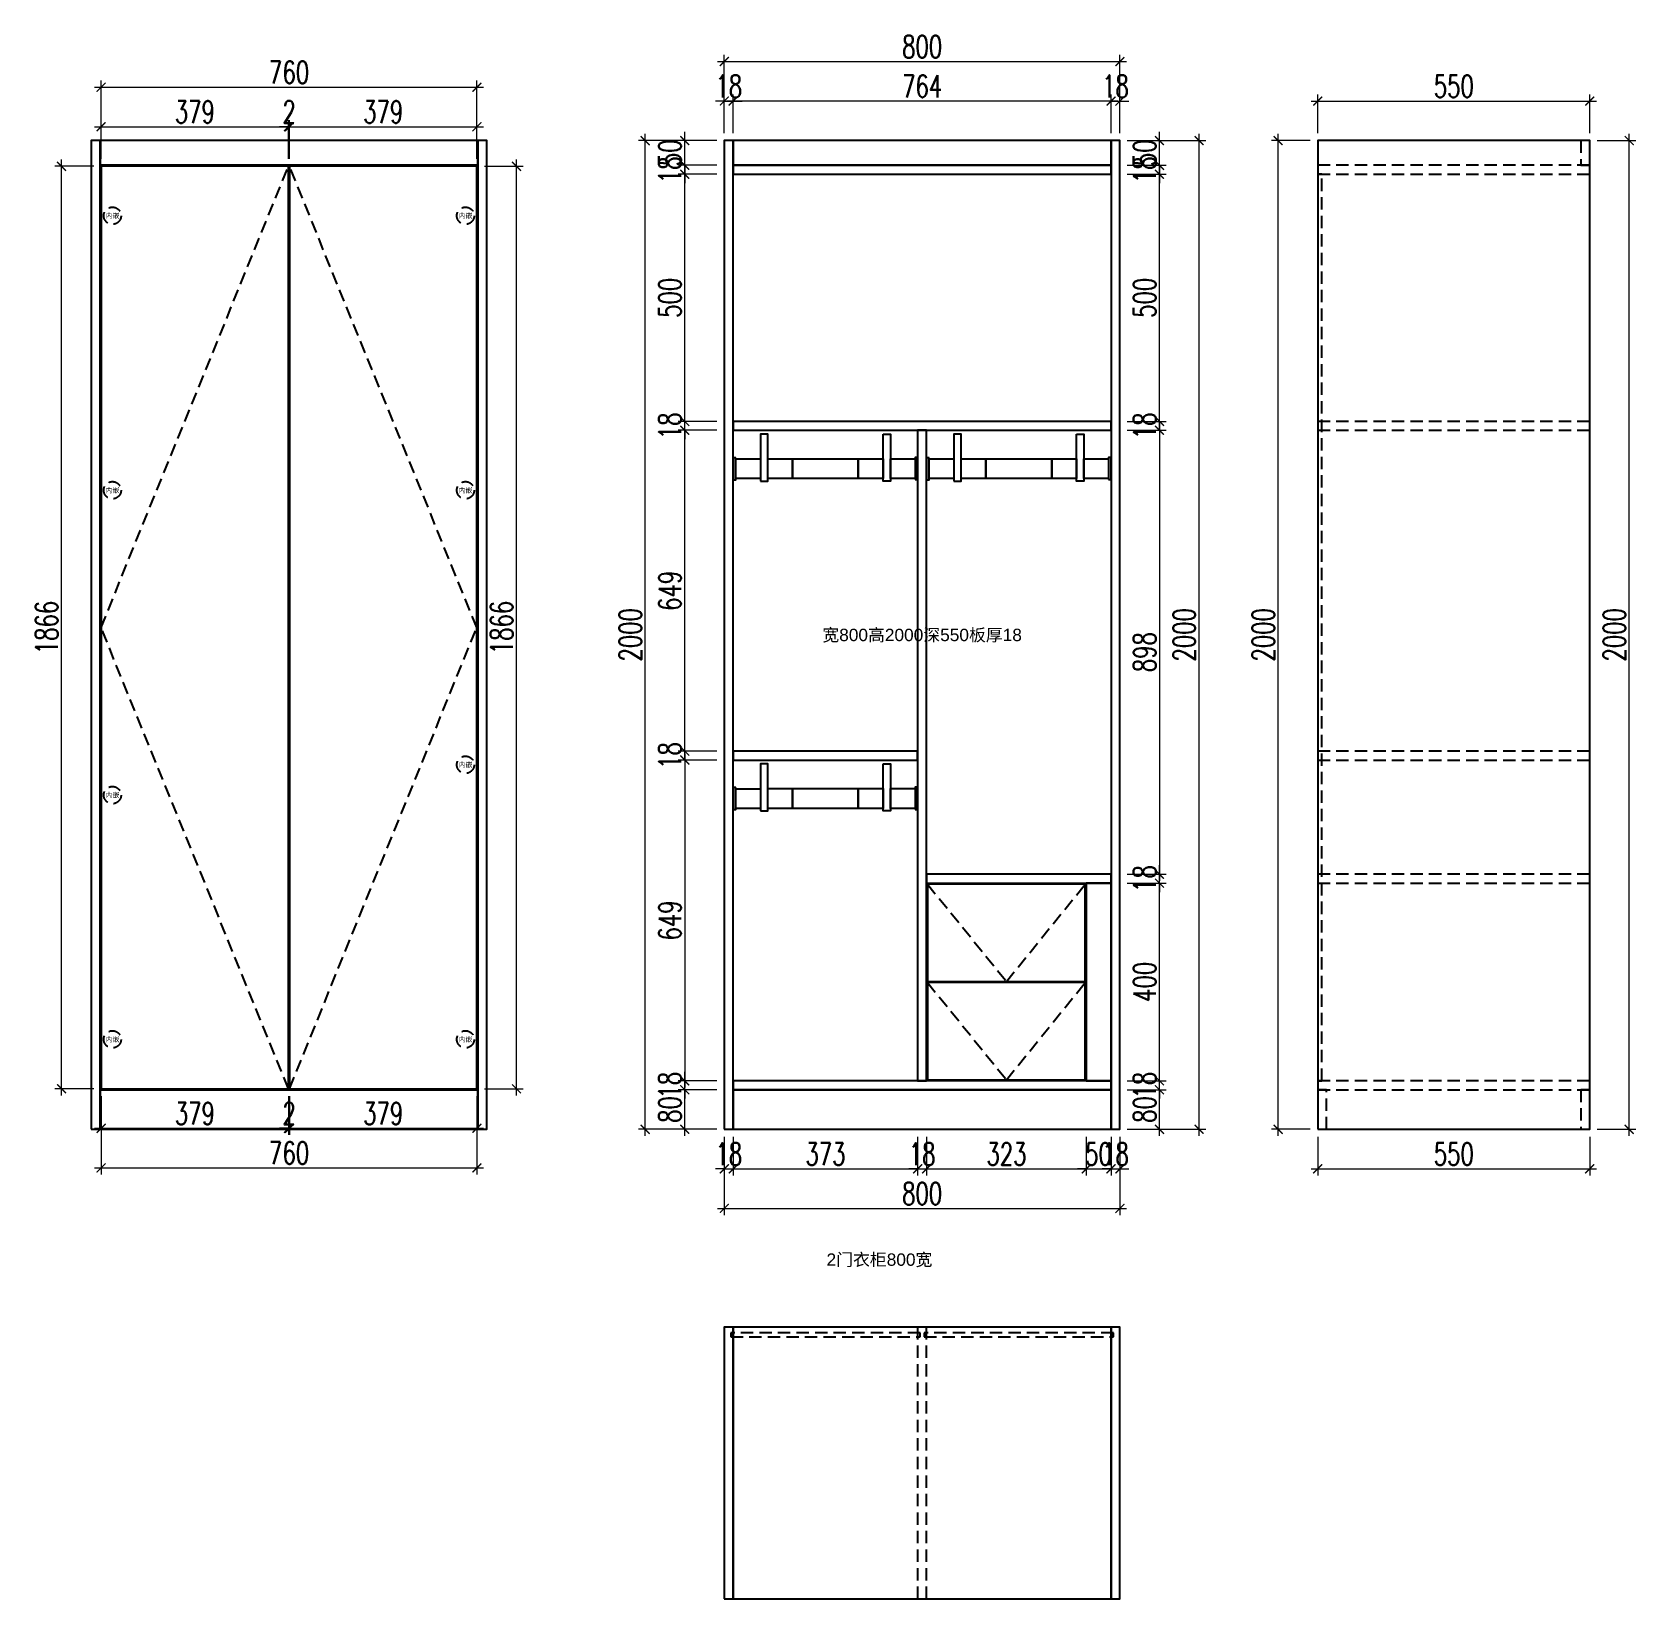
# Model space of a CAD drawing. Header units: inches. Extents: x 2559 to 5802, y -1051 to 2119.
import ezdxf
from ezdxf.enums import TextEntityAlignment as Align

# ---------------------------------------------------------------- set-up
doc = ezdxf.new("R2010")
doc.units = ezdxf.units.IN
doc.header["$LTSCALE"] = 100
doc.linetypes.add('HIDDEN', pattern=[0.375, 0.25, -0.125])
for name, color, linetype in [('0-标注', 7, 'Continuous'), ('Layer_CabinetText', 3, 'Continuous'), ('文字', 2, 'Continuous'), ('柜体结构', 7, 'Continuous'), ('柜体虚线', 8, 'HIDDEN'), ('衣杆', 7, 'Continuous'), ('铰链', 8, 'HIDDEN'), ('门板图纸', 6, 'Continuous'), ('门板开启线', 8, 'HIDDEN'), ('门板遮罩', 7, 'Continuous')]:
    doc.layers.add(name, color=color, linetype=linetype)
doc.styles.add('DIMTEXT', font='simplex.shx', dxfattribs={"width": 0.7, "bigfont": 'gbcbig.shx'})
doc.styles.get("Standard").update_dxf_attribs({"font": 'arial.ttf'})
doc.dimstyles.new('雷神标注', dxfattribs={"dimscale": 15, "dimtxt": 3, "dimasz": 1.2, "dimexe": 0.9, "dimexo": 1, "dimgap": 0.5, "dimtad": 1, "dimdec": 0, "dimzin": 13, "dimdsep": 46, "dimtxsty": 'DIMTEXT', "dimblk1": 'ARCHTICK', "dimblk2": 'ARCHTICK', "dimsah": 1, "dimcen": 2, "dimdle": 0.9, "dimclrd": 1, "dimclre": 1, "dimclrt": 1, "dimadec": 1, "dimazin": 0, "dimtfac": 1, "dimtdec": 0, "dimtix": 1, "dimtmove": 1, "dimatfit": 3, "dimfxl": 5, "dimfxlon": 1, "dimtolj": 1, "dimtzin": 13, "dimlwd": 5, "dimlwe": 5, "dimarcsym": 0})

msp = doc.modelspace()

# ---------------------------------------------------------------- texts
at = {"layer": 'Layer_CabinetText'}
for p in [(3078.3, 899.4), (4358.7, 899.4)]:
    msp.add_text('宽800高2000深550板厚18', height=25, dxfattribs=at).set_placement(p, align=Align.MIDDLE_CENTER)
at = {"layer": '文字', "color": 2}
msp.add_text('2门衣柜800宽', height=25, dxfattribs=at).set_placement((4165.4, -376.7))

# ---------------------------------------------------------------- blocks, each defined once
blk = doc.blocks.new('*U4')
at = {"color": 2}
for points in [[(55, -2.8), (70, -2.8), (70, 92.2), (55, 92.2)], [(303, 92.2), (318, 92.2), (318, -2.8), (303, -2.8)], [(5, 44.3), (0, 44.3), (0, 0), (5, 0)], [(5, 42), (55, 42), (55, 2.2), (5, 2.2)], [(70, 42.2), (120, 42.2), (120, 2.2), (70, 2.2)], [(120, 42.2), (253, 42.2), (253, 2.2), (120, 2.2)], [(253, 42.2), (303, 42.2), (303, 2.2), (253, 2.2)], [(318, 42.2), (368, 42.2), (368, 2.2), (318, 2.2)], [(368, 0.2), (373, 0.2), (373, 44.8), (368, 44.8)]]:
    blk.add_lwpolyline(points, close=True, dxfattribs=at)
blk = doc.blocks.new('_ARCHTICK')
at = {"color": 0, "linetype": 'ByBlock', "const_width": 0.15}
blk.add_lwpolyline([(-0.5, -0.5), (0.5, 0.5)], dxfattribs=at)
blk = doc.blocks.new('*D7')
at = {"layer": '0-标注', "color": 1, "lineweight": 5, "transparency": 16777216}
for p, q in [((3958.7, -115.6), (3958.7, -194.1)), ((3976.7, -115.6), (3976.7, -194.1)), ((3958.7, -180.6), (3940.7, -180.6)), ((3958.7, -180.6), (3976.7, -180.6)), ((3976.7, -180.6), (3994.7, -180.6))]:
    blk.add_line(p, q, dxfattribs=at)
at = {"layer": 'Defpoints', "color": 0, "transparency": 16777216}
for p in [(3958.7, -100.6), (3976.7, -100.6), (3976.7, -180.6)]:
    blk.add_point(p, dxfattribs=at)
at = {"layer": '0-标注', "color": 1, "lineweight": 5, "transparency": 16777216, "xscale": 17.99999999999999, "yscale": 17.99999999999999, "zscale": 17.99999999999999}
blk.add_blockref('_ARCHTICK', (3958.7, -180.6), dxfattribs=at)
at = {"layer": '0-标注', "color": 1, "lineweight": 5, "transparency": 16777216, "xscale": 17.99999999999999, "yscale": 17.99999999999999, "zscale": 17.99999999999999, "rotation": 180}
blk.add_blockref('_ARCHTICK', (3976.7, -180.6), dxfattribs=at)
at = {"layer": '0-标注', "color": 1, "transparency": 16777216, "insert": (3967.7, -150.6), "char_height": 45, "attachment_point": 5, "style": 'DIMTEXT'}
blk.add_mtext('\\A1;18', dxfattribs=at)
blk = doc.blocks.new('*D8')
at = {"layer": '0-标注', "color": 1, "lineweight": 5, "transparency": 16777216}
for p, q in [((3976.7, -115.6), (3976.7, -194.1)), ((4349.7, -115.6), (4349.7, -194.1)), ((3963.2, -180.6), (4363.2, -180.6))]:
    blk.add_line(p, q, dxfattribs=at)
at = {"layer": 'Defpoints', "color": 0, "transparency": 16777216}
for p in [(3976.7, -100.6), (4349.7, -100.6), (4349.7, -180.6)]:
    blk.add_point(p, dxfattribs=at)
at = {"layer": '0-标注', "color": 1, "lineweight": 5, "transparency": 16777216, "xscale": 17.99999999999999, "yscale": 17.99999999999999, "zscale": 17.99999999999999, "rotation": 180}
blk.add_blockref('_ARCHTICK', (3976.7, -180.6), dxfattribs=at)
at = {"layer": '0-标注', "color": 1, "lineweight": 5, "transparency": 16777216, "xscale": 17.99999999999999, "yscale": 17.99999999999999, "zscale": 17.99999999999999}
blk.add_blockref('_ARCHTICK', (4349.7, -180.6), dxfattribs=at)
at = {"layer": '0-标注', "color": 1, "transparency": 16777216, "insert": (4163.2, -150.6), "char_height": 45, "attachment_point": 5, "style": 'DIMTEXT'}
blk.add_mtext('\\A1;373', dxfattribs=at)
blk = doc.blocks.new('*D9')
at = {"layer": '0-标注', "color": 1, "lineweight": 5, "transparency": 16777216}
for p, q in [((4349.7, -115.6), (4349.7, -194.1)), ((4367.7, -115.6), (4367.7, -194.1)), ((4349.7, -180.6), (4331.7, -180.6)), ((4349.7, -180.6), (4367.7, -180.6)), ((4367.7, -180.6), (4385.7, -180.6))]:
    blk.add_line(p, q, dxfattribs=at)
at = {"layer": 'Defpoints', "color": 0, "transparency": 16777216}
for p in [(4349.7, -100.6), (4367.7, -100.6), (4367.7, -180.6)]:
    blk.add_point(p, dxfattribs=at)
at = {"layer": '0-标注', "color": 1, "lineweight": 5, "transparency": 16777216, "xscale": 17.99999999999999, "yscale": 17.99999999999999, "zscale": 17.99999999999999}
blk.add_blockref('_ARCHTICK', (4349.7, -180.6), dxfattribs=at)
at = {"layer": '0-标注', "color": 1, "lineweight": 5, "transparency": 16777216, "xscale": 17.99999999999999, "yscale": 17.99999999999999, "zscale": 17.99999999999999, "rotation": 180}
blk.add_blockref('_ARCHTICK', (4367.7, -180.6), dxfattribs=at)
at = {"layer": '0-标注', "color": 1, "transparency": 16777216, "insert": (4358.7, -150.6), "char_height": 45, "attachment_point": 5, "style": 'DIMTEXT'}
blk.add_mtext('\\A1;18', dxfattribs=at)
blk = doc.blocks.new('*D10')
at = {"layer": '0-标注', "color": 1, "lineweight": 5, "transparency": 16777216}
for p, q in [((4367.7, -115.6), (4367.7, -194.1)), ((4690.7, -115.6), (4690.7, -194.1)), ((4354.2, -180.6), (4704.2, -180.6))]:
    blk.add_line(p, q, dxfattribs=at)
at = {"layer": 'Defpoints', "color": 0, "transparency": 16777216}
for p in [(4367.7, -100.6), (4690.7, -100.6), (4690.7, -180.6)]:
    blk.add_point(p, dxfattribs=at)
at = {"layer": '0-标注', "color": 1, "lineweight": 5, "transparency": 16777216, "xscale": 17.99999999999999, "yscale": 17.99999999999999, "zscale": 17.99999999999999, "rotation": 180}
blk.add_blockref('_ARCHTICK', (4367.7, -180.6), dxfattribs=at)
at = {"layer": '0-标注', "color": 1, "lineweight": 5, "transparency": 16777216, "xscale": 17.99999999999999, "yscale": 17.99999999999999, "zscale": 17.99999999999999}
blk.add_blockref('_ARCHTICK', (4690.7, -180.6), dxfattribs=at)
at = {"layer": '0-标注', "color": 1, "transparency": 16777216, "insert": (4529.2, -150.6), "char_height": 45, "attachment_point": 5, "style": 'DIMTEXT'}
blk.add_mtext('\\A1;323', dxfattribs=at)
blk = doc.blocks.new('*D11')
at = {"layer": '0-标注', "color": 1, "lineweight": 5, "transparency": 16777216}
for p, q in [((4690.7, -115.6), (4690.7, -194.1)), ((4740.7, -115.6), (4740.7, -194.1)), ((4690.7, -180.6), (4672.7, -180.6)), ((4690.7, -180.6), (4740.7, -180.6)), ((4740.7, -180.6), (4758.7, -180.6))]:
    blk.add_line(p, q, dxfattribs=at)
at = {"layer": 'Defpoints', "color": 0, "transparency": 16777216}
for p in [(4690.7, -100.6), (4740.7, -100.6), (4740.7, -180.6)]:
    blk.add_point(p, dxfattribs=at)
at = {"layer": '0-标注', "color": 1, "lineweight": 5, "transparency": 16777216, "xscale": 17.99999999999999, "yscale": 17.99999999999999, "zscale": 17.99999999999999}
blk.add_blockref('_ARCHTICK', (4690.7, -180.6), dxfattribs=at)
at = {"layer": '0-标注', "color": 1, "lineweight": 5, "transparency": 16777216, "xscale": 17.99999999999999, "yscale": 17.99999999999999, "zscale": 17.99999999999999, "rotation": 180}
blk.add_blockref('_ARCHTICK', (4740.7, -180.6), dxfattribs=at)
at = {"layer": '0-标注', "color": 1, "transparency": 16777216, "insert": (4715.7, -150.6), "char_height": 45, "attachment_point": 5, "style": 'DIMTEXT'}
blk.add_mtext('\\A1;50', dxfattribs=at)
blk = doc.blocks.new('*D12')
at = {"layer": '0-标注', "color": 1, "lineweight": 5, "transparency": 16777216}
for p, q in [((4740.7, -115.6), (4740.7, -194.1)), ((4758.7, -115.6), (4758.7, -194.1)), ((4740.7, -180.6), (4722.7, -180.6)), ((4740.7, -180.6), (4758.7, -180.6)), ((4758.7, -180.6), (4776.7, -180.6))]:
    blk.add_line(p, q, dxfattribs=at)
at = {"layer": 'Defpoints', "color": 0, "transparency": 16777216}
for p in [(4740.7, -100.6), (4758.7, -100.6), (4758.7, -180.6)]:
    blk.add_point(p, dxfattribs=at)
at = {"layer": '0-标注', "color": 1, "lineweight": 5, "transparency": 16777216, "xscale": 17.99999999999999, "yscale": 17.99999999999999, "zscale": 17.99999999999999}
blk.add_blockref('_ARCHTICK', (4740.7, -180.6), dxfattribs=at)
at = {"layer": '0-标注', "color": 1, "lineweight": 5, "transparency": 16777216, "xscale": 17.99999999999999, "yscale": 17.99999999999999, "zscale": 17.99999999999999, "rotation": 180}
blk.add_blockref('_ARCHTICK', (4758.7, -180.6), dxfattribs=at)
at = {"layer": '0-标注', "color": 1, "transparency": 16777216, "insert": (4749.7, -150.6), "char_height": 45, "attachment_point": 5, "style": 'DIMTEXT'}
blk.add_mtext('\\A1;18', dxfattribs=at)
blk = doc.blocks.new('*D13')
at = {"layer": '0-标注', "color": 1, "lineweight": 5, "transparency": 16777216}
for p, q in [((3958.7, -185.6), (3958.7, -274.1)), ((4758.7, -185.6), (4758.7, -274.1)), ((3945.2, -260.6), (4772.2, -260.6))]:
    blk.add_line(p, q, dxfattribs=at)
at = {"layer": 'Defpoints', "color": 0, "transparency": 16777216}
for p in [(3958.7, -100.6), (4758.7, -100.6), (4758.7, -260.6)]:
    blk.add_point(p, dxfattribs=at)
at = {"layer": '0-标注', "color": 1, "lineweight": 5, "transparency": 16777216, "xscale": 17.99999999999999, "yscale": 17.99999999999999, "zscale": 17.99999999999999, "rotation": 180}
blk.add_blockref('_ARCHTICK', (3958.7, -260.6), dxfattribs=at)
at = {"layer": '0-标注', "color": 1, "lineweight": 5, "transparency": 16777216, "xscale": 17.99999999999999, "yscale": 17.99999999999999, "zscale": 17.99999999999999}
blk.add_blockref('_ARCHTICK', (4758.7, -260.6), dxfattribs=at)
at = {"layer": '0-标注', "color": 1, "transparency": 16777216, "insert": (4358.7, -230.6), "char_height": 45, "attachment_point": 5, "style": 'DIMTEXT'}
blk.add_mtext('\\A1;800', dxfattribs=at)
blk = doc.blocks.new('*D14')
at = {"layer": '0-标注', "color": 1, "lineweight": 5, "transparency": 16777216}
for p, q in [((3943.7, -20.6), (3865.2, -20.6)), ((3878.7, -114.1), (3878.7, -7.1)), ((3943.7, -100.6), (3865.2, -100.6))]:
    blk.add_line(p, q, dxfattribs=at)
at = {"layer": 'Defpoints', "color": 0, "transparency": 16777216}
for p in [(3878.7, -20.6), (3958.7, -20.6), (3958.7, -100.6)]:
    blk.add_point(p, dxfattribs=at)
at = {"layer": '0-标注', "color": 1, "lineweight": 5, "transparency": 16777216, "xscale": 17.99999999999999, "yscale": 17.99999999999999, "zscale": 17.99999999999999}
for p, rotation in [((3878.7, -20.6), 90), ((3878.7, -100.6), 270)]:
    blk.add_blockref('_ARCHTICK', p, dxfattribs=dict(at, rotation=rotation))
at = {"layer": '0-标注', "color": 1, "transparency": 16777216, "insert": (3848.7, -60.6), "char_height": 45, "attachment_point": 5, "rotation": 90, "style": 'DIMTEXT'}
blk.add_mtext('\\A1;80', dxfattribs=at)
blk = doc.blocks.new('*D15')
at = {"layer": '0-标注', "color": 1, "lineweight": 5, "transparency": 16777216}
for p, q in [((3878.7, -2.6), (3878.7, 15.4)), ((3943.7, -2.6), (3865.2, -2.6)), ((3943.7, -20.6), (3865.2, -20.6)), ((3878.7, -20.6), (3878.7, -2.6)), ((3878.7, -20.6), (3878.7, -38.6))]:
    blk.add_line(p, q, dxfattribs=at)
at = {"layer": 'Defpoints', "color": 0, "transparency": 16777216}
for p in [(3878.7, -2.6), (3958.7, -2.6), (3958.7, -20.6)]:
    blk.add_point(p, dxfattribs=at)
at = {"layer": '0-标注', "color": 1, "lineweight": 5, "transparency": 16777216, "xscale": 17.99999999999999, "yscale": 17.99999999999999, "zscale": 17.99999999999999}
for p, rotation in [((3878.7, -2.6), 270), ((3878.7, -20.6), 90)]:
    blk.add_blockref('_ARCHTICK', p, dxfattribs=dict(at, rotation=rotation))
at = {"layer": '0-标注', "color": 1, "transparency": 16777216, "insert": (3848.7, -11.6), "char_height": 45, "attachment_point": 5, "rotation": 90, "style": 'DIMTEXT'}
blk.add_mtext('\\A1;18', dxfattribs=at)
blk = doc.blocks.new('*D19')
at = {"layer": '0-标注', "color": 1, "lineweight": 5, "transparency": 16777216}
for p, q in [((3878.7, 664.4), (3878.7, 682.4)), ((3943.7, 664.4), (3865.2, 664.4)), ((3878.7, 646.4), (3878.7, 664.4)), ((3943.7, 646.4), (3865.2, 646.4)), ((3878.7, 646.4), (3878.7, 628.4))]:
    blk.add_line(p, q, dxfattribs=at)
at = {"layer": 'Defpoints', "color": 0, "transparency": 16777216}
for p in [(3878.7, 664.4), (3958.7, 664.4), (3958.7, 646.4)]:
    blk.add_point(p, dxfattribs=at)
at = {"layer": '0-标注', "color": 1, "lineweight": 5, "transparency": 16777216, "xscale": 17.99999999999999, "yscale": 17.99999999999999, "zscale": 17.99999999999999}
for p, rotation in [((3878.7, 664.4), 270), ((3878.7, 646.4), 90)]:
    blk.add_blockref('_ARCHTICK', p, dxfattribs=dict(at, rotation=rotation))
at = {"layer": '0-标注', "color": 1, "transparency": 16777216, "insert": (3848.7, 655.4), "char_height": 45, "attachment_point": 5, "rotation": 90, "style": 'DIMTEXT'}
blk.add_mtext('\\A1;18', dxfattribs=at)
blk = doc.blocks.new('*D20')
at = {"layer": '0-标注', "color": 1, "lineweight": 5, "transparency": 16777216}
for p, q in [((3943.7, 1313.4), (3865.2, 1313.4)), ((3878.7, 650.9), (3878.7, 1326.9)), ((3943.7, 664.4), (3865.2, 664.4))]:
    blk.add_line(p, q, dxfattribs=at)
at = {"layer": 'Defpoints', "color": 0, "transparency": 16777216}
for p in [(3878.7, 1313.4), (3958.7, 1313.4), (3958.7, 664.4)]:
    blk.add_point(p, dxfattribs=at)
at = {"layer": '0-标注', "color": 1, "lineweight": 5, "transparency": 16777216, "xscale": 17.99999999999999, "yscale": 17.99999999999999, "zscale": 17.99999999999999}
for p, rotation in [((3878.7, 1313.4), 90), ((3878.7, 664.4), 270)]:
    blk.add_blockref('_ARCHTICK', p, dxfattribs=dict(at, rotation=rotation))
at = {"layer": '0-标注', "color": 1, "transparency": 16777216, "insert": (3848.7, 988.9), "char_height": 45, "attachment_point": 5, "rotation": 90, "style": 'DIMTEXT'}
blk.add_mtext('\\A1;649', dxfattribs=at)
blk = doc.blocks.new('*D21')
at = {"layer": '0-标注', "color": 1, "lineweight": 5, "transparency": 16777216}
for p, q in [((3943.7, 1331.4), (3865.2, 1331.4)), ((3878.7, 1331.4), (3878.7, 1349.4)), ((3878.7, 1313.4), (3878.7, 1331.4)), ((3943.7, 1313.4), (3865.2, 1313.4)), ((3878.7, 1313.4), (3878.7, 1295.4))]:
    blk.add_line(p, q, dxfattribs=at)
at = {"layer": 'Defpoints', "color": 0, "transparency": 16777216}
for p in [(3878.7, 1331.4), (3958.7, 1331.4), (3958.7, 1313.4)]:
    blk.add_point(p, dxfattribs=at)
at = {"layer": '0-标注', "color": 1, "lineweight": 5, "transparency": 16777216, "xscale": 17.99999999999999, "yscale": 17.99999999999999, "zscale": 17.99999999999999}
for p, rotation in [((3878.7, 1331.4), 270), ((3878.7, 1313.4), 90)]:
    blk.add_blockref('_ARCHTICK', p, dxfattribs=dict(at, rotation=rotation))
at = {"layer": '0-标注', "color": 1, "transparency": 16777216, "insert": (3848.7, 1322.4), "char_height": 45, "attachment_point": 5, "rotation": 90, "style": 'DIMTEXT'}
blk.add_mtext('\\A1;18', dxfattribs=at)
blk = doc.blocks.new('*D22')
at = {"layer": '0-标注', "color": 1, "lineweight": 5, "transparency": 16777216}
for p, q in [((3943.7, 1831.4), (3865.2, 1831.4)), ((3878.7, 1317.9), (3878.7, 1844.9)), ((3943.7, 1331.4), (3865.2, 1331.4))]:
    blk.add_line(p, q, dxfattribs=at)
at = {"layer": 'Defpoints', "color": 0, "transparency": 16777216}
for p in [(3878.7, 1831.4), (3958.7, 1831.4), (3958.7, 1331.4)]:
    blk.add_point(p, dxfattribs=at)
at = {"layer": '0-标注', "color": 1, "lineweight": 5, "transparency": 16777216, "xscale": 17.99999999999999, "yscale": 17.99999999999999, "zscale": 17.99999999999999}
for p, rotation in [((3878.7, 1831.4), 90), ((3878.7, 1331.4), 270)]:
    blk.add_blockref('_ARCHTICK', p, dxfattribs=dict(at, rotation=rotation))
at = {"layer": '0-标注', "color": 1, "transparency": 16777216, "insert": (3848.7, 1581.4), "char_height": 45, "attachment_point": 5, "rotation": 90, "style": 'DIMTEXT'}
blk.add_mtext('\\A1;500', dxfattribs=at)
blk = doc.blocks.new('*D23')
at = {"layer": '0-标注', "color": 1, "lineweight": 5, "transparency": 16777216}
for p, q in [((3943.7, 1849.4), (3865.2, 1849.4)), ((3878.7, 1849.4), (3878.7, 1867.4)), ((3878.7, 1831.4), (3878.7, 1849.4)), ((3943.7, 1831.4), (3865.2, 1831.4)), ((3878.7, 1831.4), (3878.7, 1813.4))]:
    blk.add_line(p, q, dxfattribs=at)
at = {"layer": 'Defpoints', "color": 0, "transparency": 16777216}
for p in [(3878.7, 1849.4), (3958.7, 1849.4), (3958.7, 1831.4)]:
    blk.add_point(p, dxfattribs=at)
at = {"layer": '0-标注', "color": 1, "lineweight": 5, "transparency": 16777216, "xscale": 17.99999999999999, "yscale": 17.99999999999999, "zscale": 17.99999999999999}
for p, rotation in [((3878.7, 1849.4), 270), ((3878.7, 1831.4), 90)]:
    blk.add_blockref('_ARCHTICK', p, dxfattribs=dict(at, rotation=rotation))
at = {"layer": '0-标注', "color": 1, "transparency": 16777216, "insert": (3848.7, 1840.4), "char_height": 45, "attachment_point": 5, "rotation": 90, "style": 'DIMTEXT'}
blk.add_mtext('\\A1;18', dxfattribs=at)
blk = doc.blocks.new('*D24')
at = {"layer": '0-标注', "color": 1, "lineweight": 5, "transparency": 16777216}
for p, q in [((3878.7, 1899.4), (3878.7, 1917.4)), ((3943.7, 1899.4), (3865.2, 1899.4)), ((3878.7, 1849.4), (3878.7, 1899.4)), ((3943.7, 1849.4), (3865.2, 1849.4)), ((3878.7, 1849.4), (3878.7, 1831.4))]:
    blk.add_line(p, q, dxfattribs=at)
at = {"layer": 'Defpoints', "color": 0, "transparency": 16777216}
for p in [(3878.7, 1899.4), (3958.7, 1899.4), (3958.7, 1849.4)]:
    blk.add_point(p, dxfattribs=at)
at = {"layer": '0-标注', "color": 1, "lineweight": 5, "transparency": 16777216, "xscale": 17.99999999999999, "yscale": 17.99999999999999, "zscale": 17.99999999999999}
for p, rotation in [((3878.7, 1899.4), 270), ((3878.7, 1849.4), 90)]:
    blk.add_blockref('_ARCHTICK', p, dxfattribs=dict(at, rotation=rotation))
at = {"layer": '0-标注', "color": 1, "transparency": 16777216, "insert": (3848.7, 1874.4), "char_height": 45, "attachment_point": 5, "rotation": 90, "style": 'DIMTEXT'}
blk.add_mtext('\\A1;50', dxfattribs=at)
blk = doc.blocks.new('*D25')
at = {"layer": '0-标注', "color": 1, "lineweight": 5, "transparency": 16777216}
for p, q in [((3873.7, 1899.4), (3785.2, 1899.4)), ((3798.7, -114.1), (3798.7, 1912.9)), ((3873.7, -100.6), (3785.2, -100.6))]:
    blk.add_line(p, q, dxfattribs=at)
at = {"layer": 'Defpoints', "color": 0, "transparency": 16777216}
for p in [(3798.7, 1899.4), (3958.7, 1899.4), (3958.7, -100.6)]:
    blk.add_point(p, dxfattribs=at)
at = {"layer": '0-标注', "color": 1, "lineweight": 5, "transparency": 16777216, "xscale": 17.99999999999999, "yscale": 17.99999999999999, "zscale": 17.99999999999999}
for p, rotation in [((3798.7, 1899.4), 90), ((3798.7, -100.6), 270)]:
    blk.add_blockref('_ARCHTICK', p, dxfattribs=dict(at, rotation=rotation))
at = {"layer": '0-标注', "color": 1, "transparency": 16777216, "insert": (3768.7, 899.4), "char_height": 45, "attachment_point": 5, "rotation": 90, "style": 'DIMTEXT'}
blk.add_mtext('\\A1;2000', dxfattribs=at)
blk = doc.blocks.new('*D26')
at = {"layer": '0-标注', "color": 1, "lineweight": 5, "transparency": 16777216}
for p, q in [((3958.7, 1979.4), (3940.7, 1979.4)), ((3958.7, 1914.4), (3958.7, 1992.9)), ((3958.7, 1979.4), (3976.7, 1979.4)), ((3976.7, 1914.4), (3976.7, 1992.9)), ((3976.7, 1979.4), (3994.7, 1979.4))]:
    blk.add_line(p, q, dxfattribs=at)
at = {"layer": 'Defpoints', "color": 0, "transparency": 16777216}
for p in [(3976.7, 1979.4), (3958.7, 1899.4), (3976.7, 1899.4)]:
    blk.add_point(p, dxfattribs=at)
at = {"layer": '0-标注', "color": 1, "lineweight": 5, "transparency": 16777216, "xscale": 17.99999999999999, "yscale": 17.99999999999999, "zscale": 17.99999999999999}
blk.add_blockref('_ARCHTICK', (3958.7, 1979.4), dxfattribs=at)
at = {"layer": '0-标注', "color": 1, "lineweight": 5, "transparency": 16777216, "xscale": 17.99999999999999, "yscale": 17.99999999999999, "zscale": 17.99999999999999, "rotation": 180}
blk.add_blockref('_ARCHTICK', (3976.7, 1979.4), dxfattribs=at)
at = {"layer": '0-标注', "color": 1, "transparency": 16777216, "insert": (3967.7, 2009.4), "char_height": 45, "attachment_point": 5, "style": 'DIMTEXT'}
blk.add_mtext('\\A1;18', dxfattribs=at)
blk = doc.blocks.new('*D31')
at = {"layer": '0-标注', "color": 1, "lineweight": 5, "transparency": 16777216}
for p, q in [((4740.7, 1979.4), (4722.7, 1979.4)), ((4740.7, 1914.4), (4740.7, 1992.9)), ((4740.7, 1979.4), (4758.7, 1979.4)), ((4758.7, 1914.4), (4758.7, 1992.9)), ((4758.7, 1979.4), (4776.7, 1979.4))]:
    blk.add_line(p, q, dxfattribs=at)
at = {"layer": 'Defpoints', "color": 0, "transparency": 16777216}
for p in [(4758.7, 1979.4), (4740.7, 1899.4), (4758.7, 1899.4)]:
    blk.add_point(p, dxfattribs=at)
at = {"layer": '0-标注', "color": 1, "lineweight": 5, "transparency": 16777216, "xscale": 17.99999999999999, "yscale": 17.99999999999999, "zscale": 17.99999999999999}
blk.add_blockref('_ARCHTICK', (4740.7, 1979.4), dxfattribs=at)
at = {"layer": '0-标注', "color": 1, "lineweight": 5, "transparency": 16777216, "xscale": 17.99999999999999, "yscale": 17.99999999999999, "zscale": 17.99999999999999, "rotation": 180}
blk.add_blockref('_ARCHTICK', (4758.7, 1979.4), dxfattribs=at)
at = {"layer": '0-标注', "color": 1, "transparency": 16777216, "insert": (4749.7, 2009.4), "char_height": 45, "attachment_point": 5, "style": 'DIMTEXT'}
blk.add_mtext('\\A1;18', dxfattribs=at)
blk = doc.blocks.new('*D32')
at = {"layer": '0-标注', "color": 1, "lineweight": 5, "transparency": 16777216}
for p, q in [((3945.2, 2059.4), (4772.2, 2059.4)), ((3958.7, 1984.4), (3958.7, 2072.9)), ((4758.7, 1984.4), (4758.7, 2072.9))]:
    blk.add_line(p, q, dxfattribs=at)
at = {"layer": 'Defpoints', "color": 0, "transparency": 16777216}
for p in [(4758.7, 2059.4), (3958.7, 1899.4), (4758.7, 1899.4)]:
    blk.add_point(p, dxfattribs=at)
at = {"layer": '0-标注', "color": 1, "lineweight": 5, "transparency": 16777216, "xscale": 17.99999999999999, "yscale": 17.99999999999999, "zscale": 17.99999999999999, "rotation": 180}
blk.add_blockref('_ARCHTICK', (3958.7, 2059.4), dxfattribs=at)
at = {"layer": '0-标注', "color": 1, "lineweight": 5, "transparency": 16777216, "xscale": 17.99999999999999, "yscale": 17.99999999999999, "zscale": 17.99999999999999}
blk.add_blockref('_ARCHTICK', (4758.7, 2059.4), dxfattribs=at)
at = {"layer": '0-标注', "color": 1, "transparency": 16777216, "insert": (4358.7, 2089.4), "char_height": 45, "attachment_point": 5, "style": 'DIMTEXT'}
blk.add_mtext('\\A1;800', dxfattribs=at)
blk = doc.blocks.new('*D33')
at = {"layer": '0-标注', "color": 1, "lineweight": 5, "transparency": 16777216}
for p, q in [((4773.7, -20.6), (4852.2, -20.6)), ((4838.7, -114.1), (4838.7, -7.1)), ((4773.7, -100.6), (4852.2, -100.6))]:
    blk.add_line(p, q, dxfattribs=at)
at = {"layer": 'Defpoints', "color": 0, "transparency": 16777216}
for p in [(4758.7, -20.6), (4838.7, -20.6), (4758.7, -100.6)]:
    blk.add_point(p, dxfattribs=at)
at = {"layer": '0-标注', "color": 1, "lineweight": 5, "transparency": 16777216, "xscale": 17.99999999999999, "yscale": 17.99999999999999, "zscale": 17.99999999999999}
for p, rotation in [((4838.7, -20.6), 90), ((4838.7, -100.6), 270)]:
    blk.add_blockref('_ARCHTICK', p, dxfattribs=dict(at, rotation=rotation))
at = {"layer": '0-标注', "color": 1, "transparency": 16777216, "insert": (4808.7, -60.6), "char_height": 45, "attachment_point": 5, "rotation": 90, "style": 'DIMTEXT'}
blk.add_mtext('\\A1;80', dxfattribs=at)
blk = doc.blocks.new('*D34')
at = {"layer": '0-标注', "color": 1, "lineweight": 5, "transparency": 16777216}
for p, q in [((4838.7, -2.6), (4838.7, 15.4)), ((4773.7, -2.6), (4852.2, -2.6)), ((4773.7, -20.6), (4852.2, -20.6)), ((4838.7, -20.6), (4838.7, -2.6)), ((4838.7, -20.6), (4838.7, -38.6))]:
    blk.add_line(p, q, dxfattribs=at)
at = {"layer": 'Defpoints', "color": 0, "transparency": 16777216}
for p in [(4758.7, -2.6), (4758.7, -20.6), (4838.7, -2.6)]:
    blk.add_point(p, dxfattribs=at)
at = {"layer": '0-标注', "color": 1, "lineweight": 5, "transparency": 16777216, "xscale": 17.99999999999999, "yscale": 17.99999999999999, "zscale": 17.99999999999999}
for p, rotation in [((4838.7, -2.6), 270), ((4838.7, -20.6), 90)]:
    blk.add_blockref('_ARCHTICK', p, dxfattribs=dict(at, rotation=rotation))
at = {"layer": '0-标注', "color": 1, "transparency": 16777216, "insert": (4808.7, -11.6), "char_height": 45, "attachment_point": 5, "rotation": 90, "style": 'DIMTEXT'}
blk.add_mtext('\\A1;18', dxfattribs=at)
blk = doc.blocks.new('*D35')
at = {"layer": '0-标注', "color": 1, "lineweight": 5, "transparency": 16777216}
for p, q in [((4773.7, 397.4), (4852.2, 397.4)), ((4838.7, -16.1), (4838.7, 410.9)), ((4773.7, -2.6), (4852.2, -2.6))]:
    blk.add_line(p, q, dxfattribs=at)
at = {"layer": 'Defpoints', "color": 0, "transparency": 16777216}
for p in [(4758.7, 397.4), (4838.7, 397.4), (4758.7, -2.6)]:
    blk.add_point(p, dxfattribs=at)
at = {"layer": '0-标注', "color": 1, "lineweight": 5, "transparency": 16777216, "xscale": 17.99999999999999, "yscale": 17.99999999999999, "zscale": 17.99999999999999}
for p, rotation in [((4838.7, 397.4), 90), ((4838.7, -2.6), 270)]:
    blk.add_blockref('_ARCHTICK', p, dxfattribs=dict(at, rotation=rotation))
at = {"layer": '0-标注', "color": 1, "transparency": 16777216, "insert": (4808.7, 197.4), "char_height": 45, "attachment_point": 5, "rotation": 90, "style": 'DIMTEXT'}
blk.add_mtext('\\A1;400', dxfattribs=at)
blk = doc.blocks.new('*D36')
at = {"layer": '0-标注', "color": 1, "lineweight": 5, "transparency": 16777216}
for p, q in [((4838.7, 415.4), (4838.7, 433.4)), ((4773.7, 415.4), (4852.2, 415.4)), ((4773.7, 397.4), (4852.2, 397.4)), ((4838.7, 397.4), (4838.7, 415.4)), ((4838.7, 397.4), (4838.7, 379.4))]:
    blk.add_line(p, q, dxfattribs=at)
at = {"layer": 'Defpoints', "color": 0, "transparency": 16777216}
for p in [(4758.7, 415.4), (4758.7, 397.4), (4838.7, 415.4)]:
    blk.add_point(p, dxfattribs=at)
at = {"layer": '0-标注', "color": 1, "lineweight": 5, "transparency": 16777216, "xscale": 17.99999999999999, "yscale": 17.99999999999999, "zscale": 17.99999999999999}
for p, rotation in [((4838.7, 415.4), 270), ((4838.7, 397.4), 90)]:
    blk.add_blockref('_ARCHTICK', p, dxfattribs=dict(at, rotation=rotation))
at = {"layer": '0-标注', "color": 1, "transparency": 16777216, "insert": (4808.7, 406.4), "char_height": 45, "attachment_point": 5, "rotation": 90, "style": 'DIMTEXT'}
blk.add_mtext('\\A1;18', dxfattribs=at)
blk = doc.blocks.new('*D40')
at = {"layer": '0-标注', "color": 1, "lineweight": 5, "transparency": 16777216}
for p, q in [((4773.7, 1331.4), (4852.2, 1331.4)), ((4838.7, 1331.4), (4838.7, 1349.4)), ((4838.7, 1313.4), (4838.7, 1331.4)), ((4773.7, 1313.4), (4852.2, 1313.4)), ((4838.7, 1313.4), (4838.7, 1295.4))]:
    blk.add_line(p, q, dxfattribs=at)
at = {"layer": 'Defpoints', "color": 0, "transparency": 16777216}
for p in [(4758.7, 1331.4), (4838.7, 1331.4), (4758.7, 1313.4)]:
    blk.add_point(p, dxfattribs=at)
at = {"layer": '0-标注', "color": 1, "lineweight": 5, "transparency": 16777216, "xscale": 17.99999999999999, "yscale": 17.99999999999999, "zscale": 17.99999999999999}
for p, rotation in [((4838.7, 1331.4), 270), ((4838.7, 1313.4), 90)]:
    blk.add_blockref('_ARCHTICK', p, dxfattribs=dict(at, rotation=rotation))
at = {"layer": '0-标注', "color": 1, "transparency": 16777216, "insert": (4808.7, 1322.4), "char_height": 45, "attachment_point": 5, "rotation": 90, "style": 'DIMTEXT'}
blk.add_mtext('\\A1;18', dxfattribs=at)
blk = doc.blocks.new('*D41')
at = {"layer": '0-标注', "color": 1, "lineweight": 5, "transparency": 16777216}
for p, q in [((4773.7, 1831.4), (4852.2, 1831.4)), ((4838.7, 1317.9), (4838.7, 1844.9)), ((4773.7, 1331.4), (4852.2, 1331.4))]:
    blk.add_line(p, q, dxfattribs=at)
at = {"layer": 'Defpoints', "color": 0, "transparency": 16777216}
for p in [(4758.7, 1831.4), (4838.7, 1831.4), (4758.7, 1331.4)]:
    blk.add_point(p, dxfattribs=at)
at = {"layer": '0-标注', "color": 1, "lineweight": 5, "transparency": 16777216, "xscale": 17.99999999999999, "yscale": 17.99999999999999, "zscale": 17.99999999999999}
for p, rotation in [((4838.7, 1831.4), 90), ((4838.7, 1331.4), 270)]:
    blk.add_blockref('_ARCHTICK', p, dxfattribs=dict(at, rotation=rotation))
at = {"layer": '0-标注', "color": 1, "transparency": 16777216, "insert": (4808.7, 1581.4), "char_height": 45, "attachment_point": 5, "rotation": 90, "style": 'DIMTEXT'}
blk.add_mtext('\\A1;500', dxfattribs=at)
blk = doc.blocks.new('*D42')
at = {"layer": '0-标注', "color": 1, "lineweight": 5, "transparency": 16777216}
for p, q in [((4773.7, 1849.4), (4852.2, 1849.4)), ((4838.7, 1849.4), (4838.7, 1867.4)), ((4838.7, 1831.4), (4838.7, 1849.4)), ((4773.7, 1831.4), (4852.2, 1831.4)), ((4838.7, 1831.4), (4838.7, 1813.4))]:
    blk.add_line(p, q, dxfattribs=at)
at = {"layer": 'Defpoints', "color": 0, "transparency": 16777216}
for p in [(4758.7, 1849.4), (4838.7, 1849.4), (4758.7, 1831.4)]:
    blk.add_point(p, dxfattribs=at)
at = {"layer": '0-标注', "color": 1, "lineweight": 5, "transparency": 16777216, "xscale": 17.99999999999999, "yscale": 17.99999999999999, "zscale": 17.99999999999999}
for p, rotation in [((4838.7, 1849.4), 270), ((4838.7, 1831.4), 90)]:
    blk.add_blockref('_ARCHTICK', p, dxfattribs=dict(at, rotation=rotation))
at = {"layer": '0-标注', "color": 1, "transparency": 16777216, "insert": (4808.7, 1840.4), "char_height": 45, "attachment_point": 5, "rotation": 90, "style": 'DIMTEXT'}
blk.add_mtext('\\A1;18', dxfattribs=at)
blk = doc.blocks.new('*D43')
at = {"layer": '0-标注', "color": 1, "lineweight": 5, "transparency": 16777216}
for p, q in [((4838.7, 1899.4), (4838.7, 1917.4)), ((4773.7, 1899.4), (4852.2, 1899.4)), ((4838.7, 1849.4), (4838.7, 1899.4)), ((4773.7, 1849.4), (4852.2, 1849.4)), ((4838.7, 1849.4), (4838.7, 1831.4))]:
    blk.add_line(p, q, dxfattribs=at)
at = {"layer": 'Defpoints', "color": 0, "transparency": 16777216}
for p in [(4758.7, 1899.4), (4838.7, 1899.4), (4758.7, 1849.4)]:
    blk.add_point(p, dxfattribs=at)
at = {"layer": '0-标注', "color": 1, "lineweight": 5, "transparency": 16777216, "xscale": 17.99999999999999, "yscale": 17.99999999999999, "zscale": 17.99999999999999}
for p, rotation in [((4838.7, 1899.4), 270), ((4838.7, 1849.4), 90)]:
    blk.add_blockref('_ARCHTICK', p, dxfattribs=dict(at, rotation=rotation))
at = {"layer": '0-标注', "color": 1, "transparency": 16777216, "insert": (4808.7, 1874.4), "char_height": 45, "attachment_point": 5, "rotation": 90, "style": 'DIMTEXT'}
blk.add_mtext('\\A1;50', dxfattribs=at)
blk = doc.blocks.new('*D44')
at = {"layer": '0-标注', "color": 1, "lineweight": 5, "transparency": 16777216}
for p, q in [((4843.7, 1899.4), (4932.2, 1899.4)), ((4918.7, -114.1), (4918.7, 1912.9)), ((4843.7, -100.6), (4932.2, -100.6))]:
    blk.add_line(p, q, dxfattribs=at)
at = {"layer": 'Defpoints', "color": 0, "transparency": 16777216}
for p in [(4758.7, 1899.4), (4918.7, 1899.4), (4758.7, -100.6)]:
    blk.add_point(p, dxfattribs=at)
at = {"layer": '0-标注', "color": 1, "lineweight": 5, "transparency": 16777216, "xscale": 17.99999999999999, "yscale": 17.99999999999999, "zscale": 17.99999999999999}
for p, rotation in [((4918.7, 1899.4), 90), ((4918.7, -100.6), 270)]:
    blk.add_blockref('_ARCHTICK', p, dxfattribs=dict(at, rotation=rotation))
at = {"layer": '0-标注', "color": 1, "transparency": 16777216, "insert": (4888.7, 899.4), "char_height": 45, "attachment_point": 5, "rotation": 90, "style": 'DIMTEXT'}
blk.add_mtext('\\A1;2000', dxfattribs=at)
blk = doc.blocks.new('*D45')
at = {"layer": '0-标注', "color": 1, "lineweight": 5, "transparency": 16777216}
for p, q in [((5158.7, -115.6), (5158.7, -194.1)), ((5708.7, -115.6), (5708.7, -194.1)), ((5145.2, -180.6), (5722.2, -180.6))]:
    blk.add_line(p, q, dxfattribs=at)
at = {"layer": 'Defpoints', "color": 0, "transparency": 16777216}
for p in [(5158.7, -100.6), (5708.7, -100.6), (5708.7, -180.6)]:
    blk.add_point(p, dxfattribs=at)
at = {"layer": '0-标注', "color": 1, "lineweight": 5, "transparency": 16777216, "xscale": 17.99999999999999, "yscale": 17.99999999999999, "zscale": 17.99999999999999, "rotation": 180}
blk.add_blockref('_ARCHTICK', (5158.7, -180.6), dxfattribs=at)
at = {"layer": '0-标注', "color": 1, "lineweight": 5, "transparency": 16777216, "xscale": 17.99999999999999, "yscale": 17.99999999999999, "zscale": 17.99999999999999}
blk.add_blockref('_ARCHTICK', (5708.7, -180.6), dxfattribs=at)
at = {"layer": '0-标注', "color": 1, "transparency": 16777216, "insert": (5433.7, -150.6), "char_height": 45, "attachment_point": 5, "style": 'DIMTEXT'}
blk.add_mtext('\\A1;550', dxfattribs=at)
blk = doc.blocks.new('*D46')
at = {"layer": '0-标注', "color": 1, "lineweight": 5, "transparency": 16777216}
for p, q in [((5143.7, 1899.4), (5065.2, 1899.4)), ((5078.7, -114.1), (5078.7, 1912.9)), ((5143.7, -100.6), (5065.2, -100.6))]:
    blk.add_line(p, q, dxfattribs=at)
at = {"layer": 'Defpoints', "color": 0, "transparency": 16777216}
for p in [(5078.7, 1899.4), (5158.7, 1899.4), (5158.7, -100.6)]:
    blk.add_point(p, dxfattribs=at)
at = {"layer": '0-标注', "color": 1, "lineweight": 5, "transparency": 16777216, "xscale": 17.99999999999999, "yscale": 17.99999999999999, "zscale": 17.99999999999999}
for p, rotation in [((5078.7, 1899.4), 90), ((5078.7, -100.6), 270)]:
    blk.add_blockref('_ARCHTICK', p, dxfattribs=dict(at, rotation=rotation))
at = {"layer": '0-标注', "color": 1, "transparency": 16777216, "insert": (5048.7, 899.4), "char_height": 45, "attachment_point": 5, "rotation": 90, "style": 'DIMTEXT'}
blk.add_mtext('\\A1;2000', dxfattribs=at)
blk = doc.blocks.new('*D47')
at = {"layer": '0-标注', "color": 1, "lineweight": 5, "transparency": 16777216}
for p, q in [((5145.2, 1979.4), (5722.2, 1979.4)), ((5158.7, 1914.4), (5158.7, 1992.9)), ((5708.7, 1914.4), (5708.7, 1992.9))]:
    blk.add_line(p, q, dxfattribs=at)
at = {"layer": 'Defpoints', "color": 0, "transparency": 16777216}
for p in [(5708.7, 1979.4), (5158.7, 1899.4), (5708.7, 1899.4)]:
    blk.add_point(p, dxfattribs=at)
at = {"layer": '0-标注', "color": 1, "lineweight": 5, "transparency": 16777216, "xscale": 17.99999999999999, "yscale": 17.99999999999999, "zscale": 17.99999999999999, "rotation": 180}
blk.add_blockref('_ARCHTICK', (5158.7, 1979.4), dxfattribs=at)
at = {"layer": '0-标注', "color": 1, "lineweight": 5, "transparency": 16777216, "xscale": 17.99999999999999, "yscale": 17.99999999999999, "zscale": 17.99999999999999}
blk.add_blockref('_ARCHTICK', (5708.7, 1979.4), dxfattribs=at)
at = {"layer": '0-标注', "color": 1, "transparency": 16777216, "insert": (5433.7, 2009.4), "char_height": 45, "attachment_point": 5, "style": 'DIMTEXT'}
blk.add_mtext('\\A1;550', dxfattribs=at)
blk = doc.blocks.new('*D48')
at = {"layer": '0-标注', "color": 1, "lineweight": 5, "transparency": 16777216}
for p, q in [((5723.7, 1899.4), (5802.2, 1899.4)), ((5788.7, -114.1), (5788.7, 1912.9)), ((5723.7, -100.6), (5802.2, -100.6))]:
    blk.add_line(p, q, dxfattribs=at)
at = {"layer": 'Defpoints', "color": 0, "transparency": 16777216}
for p in [(5708.7, 1899.4), (5788.7, 1899.4), (5708.7, -100.6)]:
    blk.add_point(p, dxfattribs=at)
at = {"layer": '0-标注', "color": 1, "lineweight": 5, "transparency": 16777216, "xscale": 17.99999999999999, "yscale": 17.99999999999999, "zscale": 17.99999999999999}
for p, rotation in [((5788.7, 1899.4), 90), ((5788.7, -100.6), 270)]:
    blk.add_blockref('_ARCHTICK', p, dxfattribs=dict(at, rotation=rotation))
at = {"layer": '0-标注', "color": 1, "transparency": 16777216, "insert": (5758.7, 899.4), "char_height": 45, "attachment_point": 5, "rotation": 90, "style": 'DIMTEXT'}
blk.add_mtext('\\A1;2000', dxfattribs=at)
blk = doc.blocks.new('*D49')
at = {"layer": '0-标注', "color": 1, "lineweight": 5, "transparency": 16777216}
for p, q in [((4754.2, 1979.4), (3963.2, 1979.4)), ((3976.7, 1914.4), (3976.7, 1992.9)), ((4740.7, 1914.4), (4740.7, 1992.9))]:
    blk.add_line(p, q, dxfattribs=at)
at = {"layer": 'Defpoints', "color": 0, "transparency": 16777216}
for p in [(3976.7, 1979.4), (3976.7, 1899.4), (4740.7, 1899.4)]:
    blk.add_point(p, dxfattribs=at)
at = {"layer": '0-标注', "color": 1, "lineweight": 5, "transparency": 16777216, "xscale": 17.99999999999999, "yscale": 17.99999999999999, "zscale": 17.99999999999999, "rotation": 180}
blk.add_blockref('_ARCHTICK', (3976.7, 1979.4), dxfattribs=at)
at = {"layer": '0-标注', "color": 1, "lineweight": 5, "transparency": 16777216, "xscale": 17.99999999999999, "yscale": 17.99999999999999, "zscale": 17.99999999999999}
blk.add_blockref('_ARCHTICK', (4740.7, 1979.4), dxfattribs=at)
at = {"layer": '0-标注', "color": 1, "transparency": 16777216, "insert": (4358.7, 2009.4), "char_height": 45, "attachment_point": 5, "style": 'DIMTEXT'}
blk.add_mtext('\\A1;764', dxfattribs=at)
blk = doc.blocks.new('*D50')
at = {"layer": '0-标注', "color": 1, "lineweight": 5, "transparency": 16777216}
for p, q in [((3878.7, 659.9), (3878.7, -16.1)), ((3943.7, 646.4), (3865.2, 646.4)), ((3943.7, -2.6), (3865.2, -2.6))]:
    blk.add_line(p, q, dxfattribs=at)
at = {"layer": 'Defpoints', "color": 0, "transparency": 16777216}
for p in [(3958.7, 646.4), (3878.7, -2.6), (3958.7, -2.6)]:
    blk.add_point(p, dxfattribs=at)
at = {"layer": '0-标注', "color": 1, "lineweight": 5, "transparency": 16777216, "xscale": 17.99999999999999, "yscale": 17.99999999999999, "zscale": 17.99999999999999}
for p, rotation in [((3878.7, 646.4), 90), ((3878.7, -2.6), 270)]:
    blk.add_blockref('_ARCHTICK', p, dxfattribs=dict(at, rotation=rotation))
at = {"layer": '0-标注', "color": 1, "transparency": 16777216, "insert": (3848.7, 321.9), "char_height": 45, "attachment_point": 5, "rotation": 90, "style": 'DIMTEXT'}
blk.add_mtext('\\A1;649', dxfattribs=at)
blk = doc.blocks.new('*D51')
at = {"layer": '0-标注', "color": 1, "lineweight": 5, "transparency": 16777216}
for p, q in [((4773.7, 1313.4), (4852.2, 1313.4)), ((4838.7, 1326.9), (4838.7, 401.9)), ((4773.7, 415.4), (4852.2, 415.4))]:
    blk.add_line(p, q, dxfattribs=at)
at = {"layer": 'Defpoints', "color": 0, "transparency": 16777216}
for p in [(4758.7, 1313.4), (4758.7, 415.4), (4838.7, 415.4)]:
    blk.add_point(p, dxfattribs=at)
at = {"layer": '0-标注', "color": 1, "lineweight": 5, "transparency": 16777216, "xscale": 17.99999999999999, "yscale": 17.99999999999999, "zscale": 17.99999999999999}
for p, rotation in [((4838.7, 1313.4), 90), ((4838.7, 415.4), 270)]:
    blk.add_blockref('_ARCHTICK', p, dxfattribs=dict(at, rotation=rotation))
at = {"layer": '0-标注', "color": 1, "transparency": 16777216, "insert": (4808.7, 864.4), "char_height": 45, "attachment_point": 5, "rotation": 90, "style": 'DIMTEXT'}
blk.add_mtext('\\A1;898', dxfattribs=at)
blk = doc.blocks.new('*D52')
at = {"layer": '0-标注', "color": 1, "lineweight": 5, "transparency": 16777216}
for p, q in [((2698.4, -33.6), (2698.4, -112.1)), ((3077.4, -33.6), (3077.4, -112.1)), ((2684.9, -98.6), (3090.9, -98.6))]:
    blk.add_line(p, q, dxfattribs=at)
at = {"layer": 'Defpoints', "color": 0, "transparency": 16777216}
for p in [(2698.4, -18.6), (3077.4, -18.6), (3077.4, -98.6)]:
    blk.add_point(p, dxfattribs=at)
at = {"layer": '0-标注', "color": 1, "lineweight": 5, "transparency": 16777216, "xscale": 17.99999999999999, "yscale": 17.99999999999999, "zscale": 17.99999999999999, "rotation": 180}
blk.add_blockref('_ARCHTICK', (2698.4, -98.6), dxfattribs=at)
at = {"layer": '0-标注', "color": 1, "lineweight": 5, "transparency": 16777216, "xscale": 17.99999999999999, "yscale": 17.99999999999999, "zscale": 17.99999999999999}
blk.add_blockref('_ARCHTICK', (3077.4, -98.6), dxfattribs=at)
at = {"layer": '0-标注', "color": 1, "transparency": 16777216, "insert": (2887.9, -68.6), "char_height": 45, "attachment_point": 5, "style": 'DIMTEXT'}
blk.add_mtext('\\A1;379', dxfattribs=at)
blk = doc.blocks.new('*D53')
at = {"layer": '0-标注', "color": 1, "lineweight": 5, "transparency": 16777216}
for p, q in [((3077.4, -33.6), (3077.4, -112.1)), ((3079.4, -33.6), (3079.4, -112.1)), ((3077.4, -98.6), (3059.4, -98.6)), ((3077.4, -98.6), (3079.4, -98.6)), ((3079.4, -98.6), (3097.4, -98.6))]:
    blk.add_line(p, q, dxfattribs=at)
at = {"layer": 'Defpoints', "color": 0, "transparency": 16777216}
for p in [(3077.4, -18.6), (3079.4, -18.6), (3079.4, -98.6)]:
    blk.add_point(p, dxfattribs=at)
at = {"layer": '0-标注', "color": 1, "lineweight": 5, "transparency": 16777216, "xscale": 17.99999999999999, "yscale": 17.99999999999999, "zscale": 17.99999999999999}
blk.add_blockref('_ARCHTICK', (3077.4, -98.6), dxfattribs=at)
at = {"layer": '0-标注', "color": 1, "lineweight": 5, "transparency": 16777216, "xscale": 17.99999999999999, "yscale": 17.99999999999999, "zscale": 17.99999999999999, "rotation": 180}
blk.add_blockref('_ARCHTICK', (3079.4, -98.6), dxfattribs=at)
at = {"layer": '0-标注', "color": 1, "transparency": 16777216, "insert": (3078.4, -68.6), "char_height": 45, "attachment_point": 5, "style": 'DIMTEXT'}
blk.add_mtext('\\A1;2', dxfattribs=at)
blk = doc.blocks.new('*D54')
at = {"layer": '0-标注', "color": 1, "lineweight": 5, "transparency": 16777216}
for p, q in [((3079.4, -33.6), (3079.4, -112.1)), ((3458.4, -33.6), (3458.4, -112.1)), ((3065.9, -98.6), (3471.9, -98.6))]:
    blk.add_line(p, q, dxfattribs=at)
at = {"layer": 'Defpoints', "color": 0, "transparency": 16777216}
for p in [(3079.4, -18.6), (3458.4, -18.6), (3458.4, -98.6)]:
    blk.add_point(p, dxfattribs=at)
at = {"layer": '0-标注', "color": 1, "lineweight": 5, "transparency": 16777216, "xscale": 17.99999999999999, "yscale": 17.99999999999999, "zscale": 17.99999999999999, "rotation": 180}
blk.add_blockref('_ARCHTICK', (3079.4, -98.6), dxfattribs=at)
at = {"layer": '0-标注', "color": 1, "lineweight": 5, "transparency": 16777216, "xscale": 17.99999999999999, "yscale": 17.99999999999999, "zscale": 17.99999999999999}
blk.add_blockref('_ARCHTICK', (3458.4, -98.6), dxfattribs=at)
at = {"layer": '0-标注', "color": 1, "transparency": 16777216, "insert": (3268.9, -68.6), "char_height": 45, "attachment_point": 5, "style": 'DIMTEXT'}
blk.add_mtext('\\A1;379', dxfattribs=at)
blk = doc.blocks.new('*D55')
at = {"layer": '0-标注', "color": 1, "lineweight": 5, "transparency": 16777216}
for p, q in [((2698.4, -103.6), (2698.4, -192.1)), ((3458.4, -103.6), (3458.4, -192.1)), ((2684.9, -178.6), (3471.9, -178.6))]:
    blk.add_line(p, q, dxfattribs=at)
at = {"layer": 'Defpoints', "color": 0, "transparency": 16777216}
for p in [(2698.4, -18.6), (3458.4, -18.6), (3458.4, -178.6)]:
    blk.add_point(p, dxfattribs=at)
at = {"layer": '0-标注', "color": 1, "lineweight": 5, "transparency": 16777216, "xscale": 17.99999999999999, "yscale": 17.99999999999999, "zscale": 17.99999999999999, "rotation": 180}
blk.add_blockref('_ARCHTICK', (2698.4, -178.6), dxfattribs=at)
at = {"layer": '0-标注', "color": 1, "lineweight": 5, "transparency": 16777216, "xscale": 17.99999999999999, "yscale": 17.99999999999999, "zscale": 17.99999999999999}
blk.add_blockref('_ARCHTICK', (3458.4, -178.6), dxfattribs=at)
at = {"layer": '0-标注', "color": 1, "transparency": 16777216, "insert": (3078.4, -148.6), "char_height": 45, "attachment_point": 5, "style": 'DIMTEXT'}
blk.add_mtext('\\A1;760', dxfattribs=at)
blk = doc.blocks.new('*D56')
at = {"layer": '0-标注', "color": 1, "lineweight": 5, "transparency": 16777216}
for p, q in [((2618.4, -32.1), (2618.4, 1860.9)), ((2683.4, 1847.4), (2604.9, 1847.4)), ((2683.4, -18.6), (2604.9, -18.6))]:
    blk.add_line(p, q, dxfattribs=at)
at = {"layer": 'Defpoints', "color": 0, "transparency": 16777216}
for p in [(2618.4, 1847.4), (2698.4, 1847.4), (2698.4, -18.6)]:
    blk.add_point(p, dxfattribs=at)
at = {"layer": '0-标注', "color": 1, "lineweight": 5, "transparency": 16777216, "xscale": 17.99999999999999, "yscale": 17.99999999999999, "zscale": 17.99999999999999}
for p, rotation in [((2618.4, 1847.4), 90), ((2618.4, -18.6), 270)]:
    blk.add_blockref('_ARCHTICK', p, dxfattribs=dict(at, rotation=rotation))
at = {"layer": '0-标注', "color": 1, "transparency": 16777216, "insert": (2588.4, 914.4), "char_height": 45, "attachment_point": 5, "rotation": 90, "style": 'DIMTEXT'}
blk.add_mtext('\\A1;1866', dxfattribs=at)
blk = doc.blocks.new('*D57')
at = {"layer": '0-标注', "color": 1, "lineweight": 5, "transparency": 16777216}
for p, q in [((2684.9, 1927.4), (3090.9, 1927.4)), ((2698.4, 1862.4), (2698.4, 1940.9)), ((3077.4, 1862.4), (3077.4, 1940.9))]:
    blk.add_line(p, q, dxfattribs=at)
at = {"layer": 'Defpoints', "color": 0, "transparency": 16777216}
for p in [(3077.4, 1927.4), (2698.4, 1847.4), (3077.4, 1847.4)]:
    blk.add_point(p, dxfattribs=at)
at = {"layer": '0-标注', "color": 1, "lineweight": 5, "transparency": 16777216, "xscale": 17.99999999999999, "yscale": 17.99999999999999, "zscale": 17.99999999999999, "rotation": 180}
blk.add_blockref('_ARCHTICK', (2698.4, 1927.4), dxfattribs=at)
at = {"layer": '0-标注', "color": 1, "lineweight": 5, "transparency": 16777216, "xscale": 17.99999999999999, "yscale": 17.99999999999999, "zscale": 17.99999999999999}
blk.add_blockref('_ARCHTICK', (3077.4, 1927.4), dxfattribs=at)
at = {"layer": '0-标注', "color": 1, "transparency": 16777216, "insert": (2887.9, 1957.4), "char_height": 45, "attachment_point": 5, "style": 'DIMTEXT'}
blk.add_mtext('\\A1;379', dxfattribs=at)
blk = doc.blocks.new('*D58')
at = {"layer": '0-标注', "color": 1, "lineweight": 5, "transparency": 16777216}
for p, q in [((3077.4, 1927.4), (3059.4, 1927.4)), ((3077.4, 1862.4), (3077.4, 1940.9)), ((3077.4, 1927.4), (3079.4, 1927.4)), ((3079.4, 1862.4), (3079.4, 1940.9)), ((3079.4, 1927.4), (3097.4, 1927.4))]:
    blk.add_line(p, q, dxfattribs=at)
at = {"layer": 'Defpoints', "color": 0, "transparency": 16777216}
for p in [(3079.4, 1927.4), (3077.4, 1847.4), (3079.4, 1847.4)]:
    blk.add_point(p, dxfattribs=at)
at = {"layer": '0-标注', "color": 1, "lineweight": 5, "transparency": 16777216, "xscale": 17.99999999999999, "yscale": 17.99999999999999, "zscale": 17.99999999999999}
blk.add_blockref('_ARCHTICK', (3077.4, 1927.4), dxfattribs=at)
at = {"layer": '0-标注', "color": 1, "lineweight": 5, "transparency": 16777216, "xscale": 17.99999999999999, "yscale": 17.99999999999999, "zscale": 17.99999999999999, "rotation": 180}
blk.add_blockref('_ARCHTICK', (3079.4, 1927.4), dxfattribs=at)
at = {"layer": '0-标注', "color": 1, "transparency": 16777216, "insert": (3078.4, 1957.4), "char_height": 45, "attachment_point": 5, "style": 'DIMTEXT'}
blk.add_mtext('\\A1;2', dxfattribs=at)
blk = doc.blocks.new('*D59')
at = {"layer": '0-标注', "color": 1, "lineweight": 5, "transparency": 16777216}
for p, q in [((3065.9, 1927.4), (3471.9, 1927.4)), ((3079.4, 1862.4), (3079.4, 1940.9)), ((3458.4, 1862.4), (3458.4, 1940.9))]:
    blk.add_line(p, q, dxfattribs=at)
at = {"layer": 'Defpoints', "color": 0, "transparency": 16777216}
for p in [(3458.4, 1927.4), (3079.4, 1847.4), (3458.4, 1847.4)]:
    blk.add_point(p, dxfattribs=at)
at = {"layer": '0-标注', "color": 1, "lineweight": 5, "transparency": 16777216, "xscale": 17.99999999999999, "yscale": 17.99999999999999, "zscale": 17.99999999999999, "rotation": 180}
blk.add_blockref('_ARCHTICK', (3079.4, 1927.4), dxfattribs=at)
at = {"layer": '0-标注', "color": 1, "lineweight": 5, "transparency": 16777216, "xscale": 17.99999999999999, "yscale": 17.99999999999999, "zscale": 17.99999999999999}
blk.add_blockref('_ARCHTICK', (3458.4, 1927.4), dxfattribs=at)
at = {"layer": '0-标注', "color": 1, "transparency": 16777216, "insert": (3268.9, 1957.4), "char_height": 45, "attachment_point": 5, "style": 'DIMTEXT'}
blk.add_mtext('\\A1;379', dxfattribs=at)
blk = doc.blocks.new('*D60')
at = {"layer": '0-标注', "color": 1, "lineweight": 5, "transparency": 16777216}
for p, q in [((2698.4, 1932.4), (2698.4, 2020.9)), ((3458.4, 1932.4), (3458.4, 2020.9)), ((2684.9, 2007.4), (3471.9, 2007.4))]:
    blk.add_line(p, q, dxfattribs=at)
at = {"layer": 'Defpoints', "color": 0, "transparency": 16777216}
for p in [(3458.4, 2007.4), (2698.4, 1847.4), (3458.4, 1847.4)]:
    blk.add_point(p, dxfattribs=at)
at = {"layer": '0-标注', "color": 1, "lineweight": 5, "transparency": 16777216, "xscale": 17.99999999999999, "yscale": 17.99999999999999, "zscale": 17.99999999999999, "rotation": 180}
blk.add_blockref('_ARCHTICK', (2698.4, 2007.4), dxfattribs=at)
at = {"layer": '0-标注', "color": 1, "lineweight": 5, "transparency": 16777216, "xscale": 17.99999999999999, "yscale": 17.99999999999999, "zscale": 17.99999999999999}
blk.add_blockref('_ARCHTICK', (3458.4, 2007.4), dxfattribs=at)
at = {"layer": '0-标注', "color": 1, "transparency": 16777216, "insert": (3078.4, 2037.4), "char_height": 45, "attachment_point": 5, "style": 'DIMTEXT'}
blk.add_mtext('\\A1;760', dxfattribs=at)
blk = doc.blocks.new('*D61')
at = {"layer": '0-标注', "color": 1, "lineweight": 5, "transparency": 16777216}
for p, q in [((3538.4, -32.1), (3538.4, 1860.9)), ((3473.4, 1847.4), (3551.9, 1847.4)), ((3473.4, -18.6), (3551.9, -18.6))]:
    blk.add_line(p, q, dxfattribs=at)
at = {"layer": 'Defpoints', "color": 0, "transparency": 16777216}
for p in [(3458.4, 1847.4), (3538.4, 1847.4), (3458.4, -18.6)]:
    blk.add_point(p, dxfattribs=at)
at = {"layer": '0-标注', "color": 1, "lineweight": 5, "transparency": 16777216, "xscale": 17.99999999999999, "yscale": 17.99999999999999, "zscale": 17.99999999999999}
for p, rotation in [((3538.4, 1847.4), 90), ((3538.4, -18.6), 270)]:
    blk.add_blockref('_ARCHTICK', p, dxfattribs=dict(at, rotation=rotation))
at = {"layer": '0-标注', "color": 1, "transparency": 16777216, "insert": (3508.4, 914.4), "char_height": 45, "attachment_point": 5, "rotation": 90, "style": 'DIMTEXT'}
blk.add_mtext('\\A1;1866', dxfattribs=at)

# ---------------------------------------------------------------- dimensions: what is measured, and where the dimension line sits
at = {"layer": '0-标注'}
for p1, p2, distance, picture, middle in [((3958.7, 1899.4), (4758.7, 1899.4), 160, '*D32', (4358.7, 2089.4)), ((3958.7, 1899.4), (3976.7, 1899.4), 80, '*D26', (3967.7, 2009.4)), ((4740.7, 1899.4), (3976.7, 1899.4), -80, '*D49', (4358.7, 2009.4)), ((4740.7, 1899.4), (4758.7, 1899.4), 80, '*D31', (4749.7, 2009.4)), ((5158.7, 1899.4), (5708.7, 1899.4), 80, '*D47', (5433.7, 2009.4)), ((3958.7, 1849.4), (3958.7, 1899.4), 80, '*D24', (3848.7, 1874.4)), ((4758.7, 1849.4), (4758.7, 1899.4), -80, '*D43', (4808.7, 1874.4)), ((3958.7, -100.6), (3958.7, 1899.4), 160, '*D25', (3768.7, 899.4)), ((4758.7, -100.6), (4758.7, 1899.4), -160, '*D44', (4888.7, 899.4)), ((5158.7, -100.6), (5158.7, 1899.4), 80, '*D46', (5048.7, 899.4)), ((5708.7, -100.6), (5708.7, 1899.4), -80, '*D48', (5758.7, 899.4)), ((3958.7, 1831.4), (3958.7, 1849.4), 80, '*D23', (3848.7, 1840.4)), ((4758.7, 1831.4), (4758.7, 1849.4), -80, '*D42', (4808.7, 1840.4)), ((3958.7, 1331.4), (3958.7, 1831.4), 80, '*D22', (3848.7, 1581.4)), ((4758.7, 1331.4), (4758.7, 1831.4), -80, '*D41', (4808.7, 1581.4)), ((3958.7, 1313.4), (3958.7, 1331.4), 80, '*D21', (3848.7, 1322.4)), ((4758.7, 1313.4), (4758.7, 1331.4), -80, '*D40', (4808.7, 1322.4)), ((3958.7, 664.4), (3958.7, 1313.4), 80, '*D20', (3848.7, 988.9)), ((4758.7, 1313.4), (4758.7, 415.4), 80, '*D51', (4808.7, 864.4)), ((3958.7, 646.4), (3958.7, 664.4), 80, '*D19', (3848.7, 655.4)), ((3958.7, 646.4), (3958.7, -2.6), -80, '*D50', (3848.7, 321.9)), ((4758.7, 397.4), (4758.7, 415.4), -80, '*D36', (4808.7, 406.4)), ((4758.7, -2.6), (4758.7, 397.4), -80, '*D35', (4808.7, 197.4)), ((3958.7, -20.6), (3958.7, -2.6), 80, '*D15', (3848.7, -11.6)), ((4758.7, -20.6), (4758.7, -2.6), -80, '*D34', (4808.7, -11.6)), ((3958.7, -100.6), (3958.7, -20.6), 80, '*D14', (3848.7, -60.6)), ((4758.7, -100.6), (4758.7, -20.6), -80, '*D33', (4808.7, -60.6)), ((3958.7, -100.6), (3976.7, -100.6), -80, '*D7', (3967.7, -150.6)), ((3958.7, -100.6), (4758.7, -100.6), -160, '*D13', (4358.7, -230.6)), ((3976.7, -100.6), (4349.7, -100.6), -80, '*D8', (4163.2, -150.6)), ((4349.7, -100.6), (4367.7, -100.6), -80, '*D9', (4358.7, -150.6)), ((4367.7, -100.6), (4690.7, -100.6), -80, '*D10', (4529.2, -150.6)), ((4690.7, -100.6), (4740.7, -100.6), -80, '*D11', (4715.7, -150.6)), ((4740.7, -100.6), (4758.7, -100.6), -80, '*D12', (4749.7, -150.6)), ((5158.7, -100.6), (5708.7, -100.6), -80, '*D45', (5433.7, -150.6))]:
    dim = msp.add_aligned_dim(p1=p1, p2=p2, distance=distance, dimstyle='雷神标注', dxfattribs=at)
    dim.commit()
    dim.dimension.update_dxf_attribs({"geometry": picture, "text_midpoint": middle})

# ---------------------------------------------------------------- linework, layer by layer
at = {"layer": '柜体结构'}
for points in [[(2678.3, -100.6), (2696.3, -100.6), (2696.3, 1899.4), (2678.3, 1899.4)], [(2696.3, 1849.4), (3460.3, 1849.4), (3460.3, 1899.4), (2696.3, 1899.4)], [(3460.3, -100.6), (3478.3, -100.6), (3478.3, 1899.4), (3460.3, 1899.4)], [(3958.7, -100.6), (3976.7, -100.6), (3976.7, 1899.4), (3958.7, 1899.4)], [(3976.7, 1849.4), (4740.7, 1849.4), (4740.7, 1899.4), (3976.7, 1899.4)], [(4740.7, -100.6), (4758.7, -100.6), (4758.7, 1899.4), (4740.7, 1899.4)], [(5158.7, -100.6), (5708.7, -100.6), (5708.7, 1899.4), (5158.7, 1899.4)], [(2696.3, 1831.4), (3460.3, 1831.4), (3460.3, 1849.4), (2696.3, 1849.4)], [(3976.7, 1831.4), (4740.7, 1831.4), (4740.7, 1849.4), (3976.7, 1849.4)], [(2696.3, 1313.4), (3460.3, 1313.4), (3460.3, 1331.4), (2696.3, 1331.4)], [(3976.7, 1313.4), (4740.7, 1313.4), (4740.7, 1331.4), (3976.7, 1331.4)], [(3069.3, -2.6), (3087.3, -2.6), (3087.3, 1313.4), (3069.3, 1313.4)], [(4349.7, -2.6), (4367.7, -2.6), (4367.7, 1313.4), (4349.7, 1313.4)], [(2696.3, 646.4), (3069.3, 646.4), (3069.3, 664.4), (2696.3, 664.4)], [(3976.7, 646.4), (4349.7, 646.4), (4349.7, 664.4), (3976.7, 664.4)], [(3087.3, 397.4), (3460.3, 397.4), (3460.3, 415.4), (3087.3, 415.4)], [(3410.3, -2.6), (3460.3, -2.6), (3460.3, 397.4), (3410.3, 397.4)], [(4367.7, 397.4), (4740.7, 397.4), (4740.7, 415.4), (4367.7, 415.4)], [(4690.7, -2.6), (4740.7, -2.6), (4740.7, 397.4), (4690.7, 397.4)], [(2696.3, -20.6), (3460.3, -20.6), (3460.3, -2.6), (2696.3, -2.6)], [(2696.3, -100.6), (3460.3, -100.6), (3460.3, -20.6), (2696.3, -20.6)], [(3976.7, -20.6), (4740.7, -20.6), (4740.7, -2.6), (3976.7, -2.6)], [(3976.7, -100.6), (4740.7, -100.6), (4740.7, -20.6), (3976.7, -20.6)], [(3958.7, -1050.6), (3976.7, -1050.6), (3976.7, -500.6), (3958.7, -500.6)], [(3976.7, -1050.6), (4740.7, -1050.6), (4740.7, -500.6), (3976.7, -500.6)], [(4740.7, -1050.6), (4758.7, -1050.6), (4758.7, -500.6), (4740.7, -500.6)]]:
    msp.add_lwpolyline(points, close=True, dxfattribs=at)
at = {"layer": '柜体虚线'}
for points in [[(5690.7, 1849.4), (5708.7, 1849.4), (5708.7, 1899.4), (5690.7, 1899.4)], [(5158.7, 1831.4), (5708.7, 1831.4), (5708.7, 1849.4), (5158.7, 1849.4)], [(5158.7, -2.6), (5166.7, -2.6), (5166.7, 1831.4), (5158.7, 1831.4)], [(5158.7, 1313.4), (5708.7, 1313.4), (5708.7, 1331.4), (5158.7, 1331.4)], [(5158.7, 646.4), (5708.7, 646.4), (5708.7, 664.4), (5158.7, 664.4)], [(5158.7, 397.4), (5708.7, 397.4), (5708.7, 415.4), (5158.7, 415.4)], [(5158.7, -20.6), (5708.7, -20.6), (5708.7, -2.6), (5158.7, -2.6)], [(5158.7, -100.6), (5176.7, -100.6), (5176.7, -20.6), (5158.7, -20.6)], [(5690.7, -100.6), (5708.7, -100.6), (5708.7, -20.6), (5690.7, -20.6)], [(3971.7, -520.6), (4354.7, -520.6), (4354.7, -512.6), (3971.7, -512.6)], [(4349.7, -1050.6), (4367.7, -1050.6), (4367.7, -500.6), (4349.7, -500.6)], [(4362.7, -520.6), (4745.7, -520.6), (4745.7, -512.6), (4362.7, -512.6)]]:
    msp.add_lwpolyline(points, close=True, dxfattribs=at)

# ---------------------------------------------------------------- block references
at = {"layer": '衣杆'}
for p in [(2696.3, 1213.4), (3087.3, 1213.4), (3976.7, 1213.4), (4367.7, 1213.4), (2696.3, 546.4), (3976.7, 546.4)]:
    msp.add_blockref('*U4', p, dxfattribs=at)

msp.set_redraw_order([(e.dxf.handle, doc.entitydb.next_handle()) for e in msp.query("TEXT MTEXT ATTDEF DIMENSION ARC_DIMENSION")])  # texts and dimensions are drawn at this point

# ---------------------------------------------------------------- next in the draw order: wipeouts: each hides what was drawn before it
for points in [[(3089.3, -0.6), (3408.3, -0.6), (3408.3, 196.4), (3089.3, 196.4)], [(4369.7, -0.6), (4688.7, -0.6), (4688.7, 196.4), (4369.7, 196.4)]]:
    msp.add_wipeout(points).dxf.layer = '门板遮罩'

# ---------------------------------------------------------------- next in the draw order: linework, layer by layer
at = {"layer": '门板图纸'}
for points in [[(3089.3, -0.6), (3408.3, -0.6), (3408.3, 196.4), (3089.3, 196.4)], [(4369.7, -0.6), (4688.7, -0.6), (4688.7, 196.4), (4369.7, 196.4)]]:
    msp.add_lwpolyline(points, close=True, dxfattribs=at)
at = {"layer": '门板开启线'}
for points in [[(3089.3, 196.4), (3248.8, -0.6), (3408.3, 196.4)], [(4369.7, 196.4), (4529.2, -0.6), (4688.7, 196.4)]]:
    msp.add_lwpolyline(points, dxfattribs=at)

# ---------------------------------------------------------------- next in the draw order: wipeouts: each hides what was drawn before it
for points in [[(3089.3, 198.4), (3408.3, 198.4), (3408.3, 395.4), (3089.3, 395.4)], [(4369.7, 198.4), (4688.7, 198.4), (4688.7, 395.4), (4369.7, 395.4)]]:
    msp.add_wipeout(points).dxf.layer = '门板遮罩'

# ---------------------------------------------------------------- next in the draw order: linework, layer by layer
at = {"layer": '门板图纸'}
for points in [[(3089.3, 198.4), (3408.3, 198.4), (3408.3, 395.4), (3089.3, 395.4)], [(4369.7, 198.4), (4688.7, 198.4), (4688.7, 395.4), (4369.7, 395.4)]]:
    msp.add_lwpolyline(points, close=True, dxfattribs=at)
at = {"layer": '门板开启线'}
for points in [[(3089.3, 395.4), (3248.8, 198.4), (3408.3, 395.4)], [(4369.7, 395.4), (4529.2, 198.4), (4688.7, 395.4)]]:
    msp.add_lwpolyline(points, dxfattribs=at)

# ---------------------------------------------------------------- next in the draw order: wipeouts: each hides what was drawn before it
msp.add_wipeout([(2698.3, -18.6), (3077.3, -18.6), (3077.3, 1847.4), (2698.3, 1847.4)]).dxf.layer = '门板遮罩'

# ---------------------------------------------------------------- next in the draw order: linework, layer by layer
at = {"layer": '铰链'}
for centre in [(2721.3, 1747.4), (2721.3, 1192.1), (2721.3, 575.4), (2721.3, 81.4)]:
    msp.add_circle(centre, 17.5, dxfattribs=at)
at = {"layer": '门板图纸'}
msp.add_lwpolyline([(2698.3, -18.6), (3077.3, -18.6), (3077.3, 1847.4), (2698.3, 1847.4)], close=True, dxfattribs=at)
at = {"layer": '门板开启线'}
msp.add_lwpolyline([(3077.3, -18.6), (2698.3, 914.4), (3077.3, 1847.4)], dxfattribs=at)

# ---------------------------------------------------------------- next in the draw order: texts
at = {"layer": '铰链'}
for p in [(2721.3, 1747.4), (2721.3, 1192.1), (2721.3, 575.4), (2721.3, 81.4)]:
    msp.add_text('内嵌', height=10, dxfattribs=at).set_placement(p, align=Align.MIDDLE_CENTER)

# ---------------------------------------------------------------- next in the draw order: dimensions: what is measured, and where the dimension line sits
at = {"layer": '0-标注'}
dim = msp.add_aligned_dim(p1=(2698.4, -18.6), p2=(2698.4, 1847.4), distance=80, dimstyle='雷神标注', dxfattribs=at)
dim.commit()
dim.dimension.update_dxf_attribs({"geometry": '*D56', "text_midpoint": (2588.4, 914.4)})

# ---------------------------------------------------------------- next in the draw order: wipeouts: each hides what was drawn before it
msp.add_wipeout([(3079.3, -18.6), (3458.3, -18.6), (3458.3, 1847.4), (3079.3, 1847.4)]).dxf.layer = '门板遮罩'

# ---------------------------------------------------------------- next in the draw order: linework, layer by layer
at = {"layer": '铰链'}
for centre in [(3435.3, 1747.4), (3435.3, 1192.1), (3435.3, 636.8), (3435.3, 81.4)]:
    msp.add_circle(centre, 17.5, dxfattribs=at)
at = {"layer": '门板图纸'}
msp.add_lwpolyline([(3079.3, -18.6), (3458.3, -18.6), (3458.3, 1847.4), (3079.3, 1847.4)], close=True, dxfattribs=at)
at = {"layer": '门板开启线'}
msp.add_lwpolyline([(3079.3, -18.6), (3458.3, 914.4), (3079.3, 1847.4)], dxfattribs=at)

# ---------------------------------------------------------------- next in the draw order: texts
at = {"layer": '铰链'}
for p in [(3435.3, 1747.4), (3435.3, 1192.1), (3435.3, 636.8), (3435.3, 81.4)]:
    msp.add_text('内嵌', height=10, dxfattribs=at).set_placement(p, align=Align.MIDDLE_CENTER)

# ---------------------------------------------------------------- next in the draw order: dimensions: what is measured, and where the dimension line sits
at = {"layer": '0-标注'}
for p1, p2, distance, picture, middle in [((2698.4, 1847.4), (3458.4, 1847.4), 160, '*D60', (3078.4, 2037.4)), ((2698.4, 1847.4), (3077.4, 1847.4), 80, '*D57', (2887.9, 1957.4)), ((3077.4, 1847.4), (3079.4, 1847.4), 80, '*D58', (3078.4, 1957.4)), ((3079.4, 1847.4), (3458.4, 1847.4), 80, '*D59', (3268.9, 1957.4)), ((3458.4, -18.6), (3458.4, 1847.4), -80, '*D61', (3508.4, 914.4)), ((2698.4, -18.6), (3077.4, -18.6), -80, '*D52', (2887.9, -68.6)), ((2698.4, -18.6), (3458.4, -18.6), -160, '*D55', (3078.4, -148.6)), ((3077.4, -18.6), (3079.4, -18.6), -80, '*D53', (3078.4, -68.6)), ((3079.4, -18.6), (3458.4, -18.6), -80, '*D54', (3268.9, -68.6))]:
    dim = msp.add_aligned_dim(p1=p1, p2=p2, distance=distance, dimstyle='雷神标注', dxfattribs=at)
    dim.commit()
    dim.dimension.update_dxf_attribs({"geometry": picture, "text_midpoint": middle})

doc.saveas('drawing.dxf')
